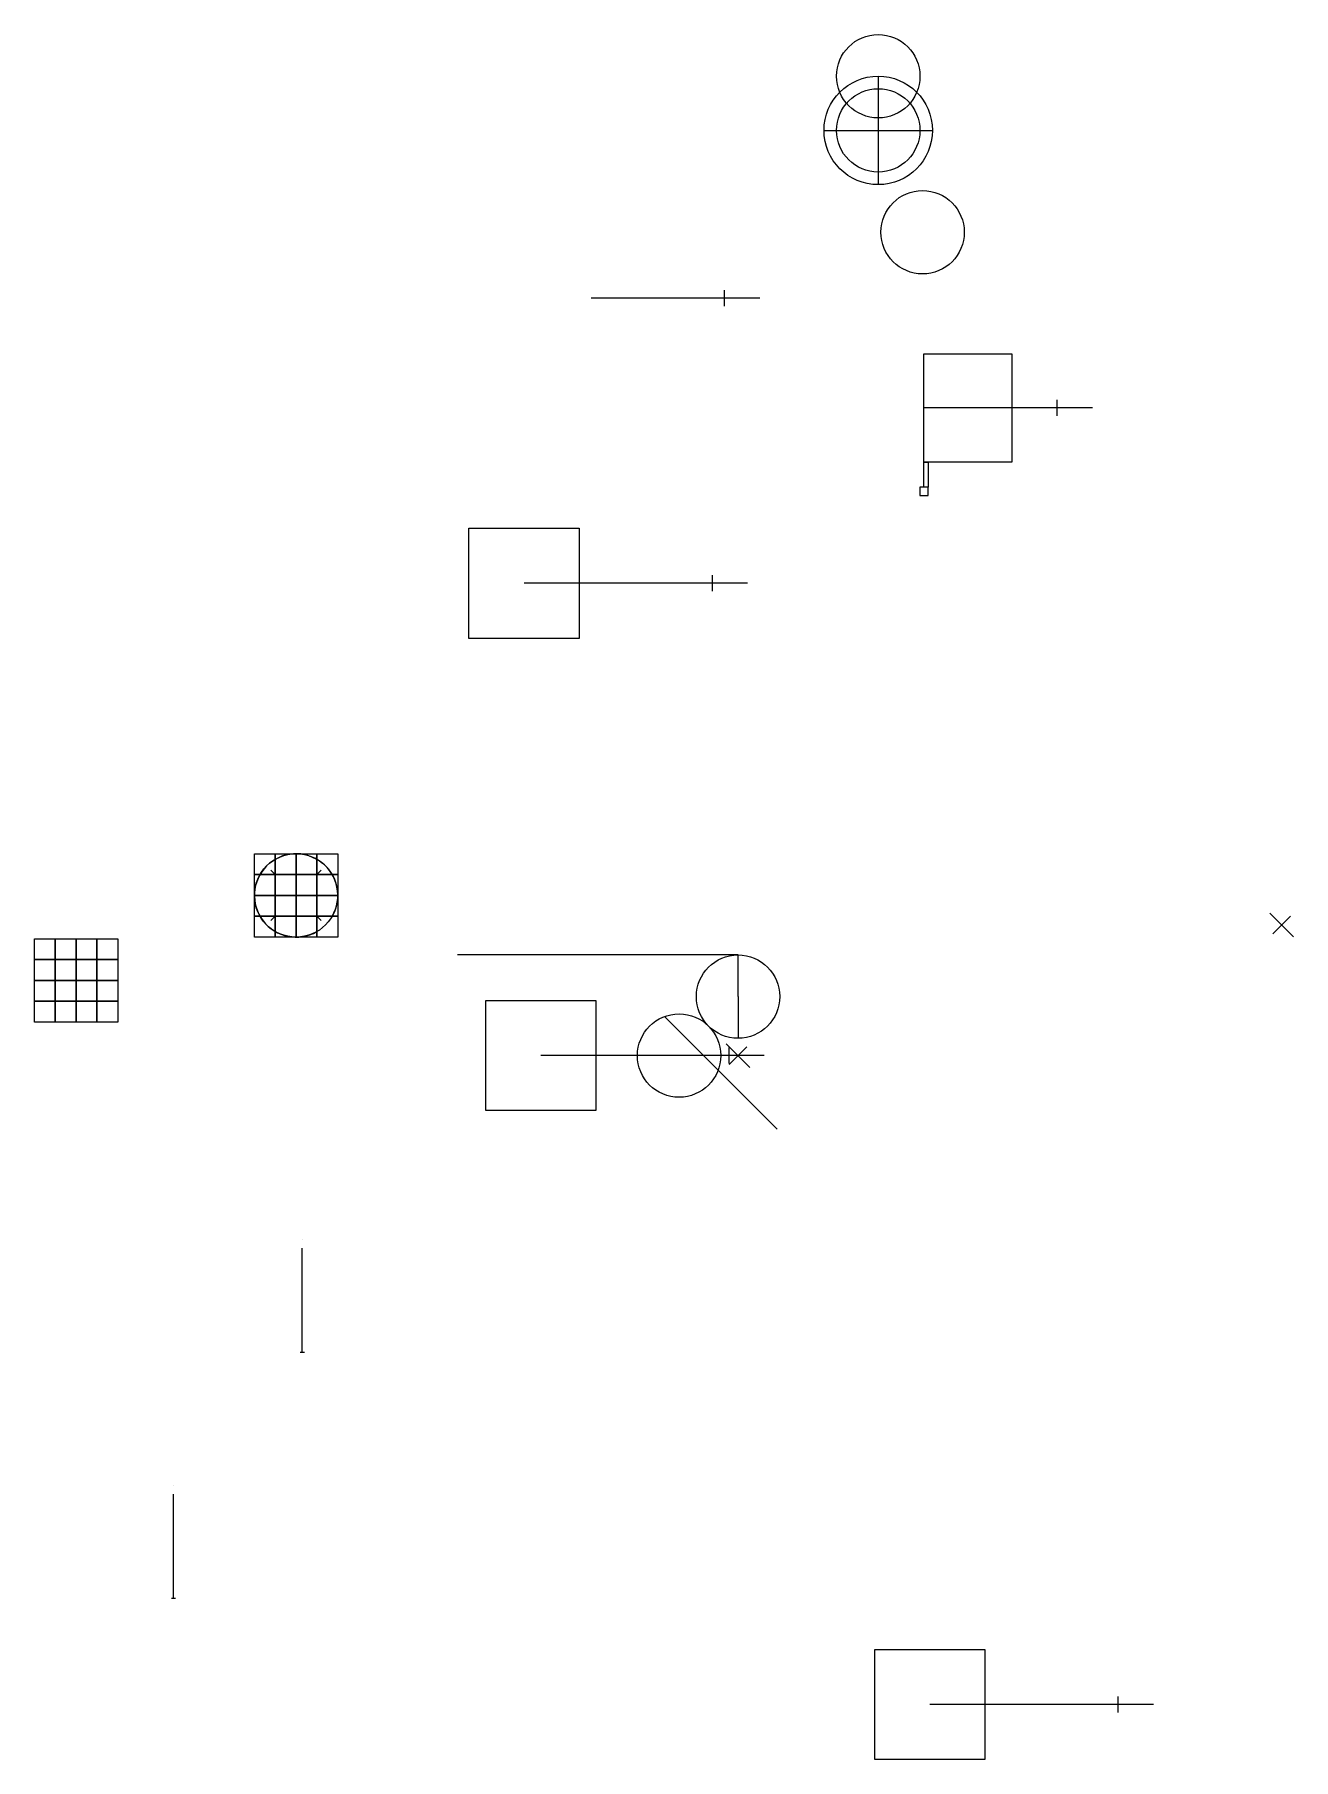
# Model space of a CAD drawing. Header units: millimetres. Extents: x -1023 to 682, y -1728 to 1667.
# Drawn here: x -829 to 682, y -1728 to 340 of the extents above; entities that cross this region are included whole.
import ezdxf

# ---------------------------------------------------------------- set-up
doc = ezdxf.new("R2010")
doc.units = ezdxf.units.MM
doc.header["$MEASUREMENT"] = 0

msp = doc.modelspace()

# ---------------------------------------------------------------- linework, layer by layer
for p, q in [((183.52424, 289.81337), (183.52424, 159.81337)), ((118.52424, 224.81337), (248.52424, 224.81337)), ((-110.69449, 23.55177, -37.36573), (-160.69449, 23.55177, -37.36573)), ((-160.69449, 23.55177, -37.36573), (-160.69449, 23.55177, -40.36573)), ((10.01621, 23.55177, -37.36573), (-110.69449, 23.55177, -37.36573)), ((-110.69449, 23.55177, -37.36573), (-110.69449, 23.55177, -40.36573)), ((-0.71397, 13.9354, -7.36573), (-0.71397, 33.16814, -7.36573)), ((41.51365, 23.55177, -37.36573), (-0.71397, 23.55177, -37.36573)), ((10.01621, 23.55177, 14.11765), (10.01621, 23.55177, -37.36573)), ((398.27306, -117.52729, -7.36573), (398.27306, -98.29455, -7.36573)), ((288.29254, -107.91092, -37.36573), (238.29254, -107.91092, -37.36573)), ((238.29254, -107.91092, -37.36573), (238.29254, -107.91092, -40.36573)), ((409.00324, -107.91092, -37.36573), (288.29254, -107.91092, -37.36573)), ((288.29254, -107.91092, -37.36573), (288.29254, -107.91092, -40.36573)), ((440.50068, -107.91092, -37.36573), (398.27306, -107.91092, -37.36573)), ((409.00324, -107.91092, 14.11765), (409.00324, -107.91092, -37.36573)), ((-15.43552, -327.80645, -7.36573), (-15.43552, -308.57371, -7.36573)), ((-125.41604, -318.19008, -37.36573), (-175.41604, -318.19008, -37.36573)), ((-175.41604, -318.19008, -37.36573), (-175.41604, -318.19008, -40.36573)), ((-4.70534, -318.19008, -37.36573), (-125.41604, -318.19008, -37.36573)), ((-125.41604, -318.19008, -37.36573), (-125.41604, -318.19008, -40.36573)), ((26.7921, -318.19008, -37.36573), (-15.43552, -318.19008, -37.36573)), ((-4.70534, -318.19008, 14.11765), (-4.70534, -318.19008, -37.36573)), ((-545.0188, -662.24549), (-539.84112, -667.42317)), ((-489.84112, -667.42317), (-484.66344, -662.24549)), ((-545.0188, -722.60085), (-539.84112, -717.42317)), ((-489.84112, -717.42317), (-484.66344, -722.60085)), ((653.4546, -713.70138), (681.73887, -741.98565)), ((656.99014, -738.45012), (678.20334, -717.23692)), ((15.34048, -763.7018, 13.01487), (-321.07819, -763.7018, 13.01487)), ((15.34048, -813.7018, 13.01487), (15.34048, -763.7018, 13.01487)), ((15.34048, -813.7018, 13.01487), (15.34048, -863.7018, 13.01487)), ((-73.04787, -837.64176, 18.01487), (62.1112, -972.80082, 18.01487)), ((-105.37022, -884.41247, -37.36573), (-155.37022, -884.41247, -37.36573)), ((-155.37022, -884.41247, -37.36573), (-155.37022, -884.41247, -40.36573)), ((15.34048, -884.41247, -37.36573), (-105.37022, -884.41247, -37.36573)), ((-105.37022, -884.41247, -37.36573), (-105.37022, -884.41247, -40.36573)), ((-105.3702, -884.41247, 13.01487), (-105.37022, -884.41247, -37.36573)), ((1.19834, -870.27034, 18.01487), (29.48261, -898.55461, 18.01487)), ((4.6103, -894.02884, -7.36573), (4.6103, -874.79611, -7.36573)), ((46.83792, -884.41247, -37.36573), (4.6103, -884.41247, -37.36573)), ((4.73388, -895.01908, 18.01487), (25.94708, -873.80587, 18.01487)), ((15.34048, -884.41247, 14.11765), (15.34048, -884.41247, -37.36573)), ((-507.43306, -1105.40863), (-507.43306, -1105.40863, 5)), ((-507.43306, -1240.40863), (-507.43306, -1115.40863)), ((-504.93306, -1240.40863), (-509.93306, -1240.40863)), ((-661.86339, -1400.32966), (-661.86339, -1400.32966, 5)), ((-661.86339, -1535.32966), (-661.86339, -1410.32966)), ((-659.36339, -1535.32966), (-664.36339, -1535.32966)), ((471.35491, -1672.01831, -7.36573), (471.35491, -1652.78557, -7.36573)), ((361.37439, -1662.40194, -37.36573), (311.37439, -1662.40194, -37.36573)), ((311.37439, -1662.40194, -37.36573), (311.37439, -1662.40194, -40.36573)), ((482.08509, -1662.40194, -37.36573), (361.37439, -1662.40194, -37.36573)), ((361.37439, -1662.40194, -37.36573), (361.37439, -1662.40194, -40.36573)), ((513.58253, -1662.40194, -37.36573), (471.35491, -1662.40194, -37.36573)), ((482.08509, -1662.40194, 14.11765), (482.08509, -1662.40194, -37.36573))]:
    msp.add_line(p, q)
at = {"extrusion": (0, -1, 0)}
for p, q in [((-175.41604, -318.19008, -37.36573), (-241.41604, -318.19008, -37.36573)), ((-155.37022, -884.41247, -37.36573), (-221.37022, -884.41247, -37.36573)), ((311.37439, -1662.40194, -37.36573), (245.37439, -1662.40194, -37.36573))]:
    msp.add_line(p, q, dxfattribs=at)
for points, elevation in [([(344.00324, -172.91092), (238.29254, -172.91092), (238.29254, -42.91092), (344.00324, -42.91092)], -40.36573), ([(238.29254, -172.91092), (243.29254, -172.91092), (243.29254, -202.91092), (238.29254, -202.91092)], -40.36573), ([(243.29254, -202.91092), (233.29254, -202.91092), (233.29254, -212.91092), (243.29254, -212.91092)], -40.36573), ([(-307.41604, -252.19008), (-175.41604, -252.19008), (-175.41604, -384.19008), (-307.41604, -384.19008)], -37.36573), ([(-287.37022, -818.41247), (-155.37022, -818.41247), (-155.37022, -950.41247), (-287.37022, -950.41247)], -37.36573), ([(179.37439, -1596.40194), (311.37439, -1596.40194), (311.37439, -1728.40194), (179.37439, -1728.40194)], -37.36573)]:
    msp.add_lwpolyline(points, close=True, dxfattribs=dict(elevation=elevation))
for points in [[(-564.84112, -642.42317), (-539.84112, -642.42317), (-539.84112, -667.42317), (-564.84112, -667.42317)], [(-539.84112, -642.42317), (-514.84112, -642.42317), (-514.84112, -667.42317), (-539.84112, -667.42317)], [(-514.84112, -642.42317), (-489.84112, -642.42317), (-489.84112, -667.42317), (-514.84112, -667.42317)], [(-489.84112, -642.42317), (-464.84112, -642.42317), (-464.84112, -667.42317), (-489.84112, -667.42317)], [(-564.84112, -667.42317), (-539.84112, -667.42317), (-539.84112, -692.42317), (-564.84112, -692.42317)], [(-539.84112, -667.42317), (-514.84112, -667.42317), (-514.84112, -692.42317), (-539.84112, -692.42317)], [(-514.84112, -667.42317), (-489.84112, -667.42317), (-489.84112, -692.42317), (-514.84112, -692.42317)], [(-489.84112, -667.42317), (-464.84112, -667.42317), (-464.84112, -692.42317), (-489.84112, -692.42317)], [(-564.84112, -692.42317), (-539.84112, -692.42317), (-539.84112, -717.42317), (-564.84112, -717.42317)], [(-539.84112, -692.42317), (-514.84112, -692.42317), (-514.84112, -717.42317), (-539.84112, -717.42317)], [(-514.84112, -692.42317), (-489.84112, -692.42317), (-489.84112, -717.42317), (-514.84112, -717.42317)], [(-489.84112, -692.42317), (-464.84112, -692.42317), (-464.84112, -717.42317), (-489.84112, -717.42317)], [(-564.84112, -717.42317), (-539.84112, -717.42317), (-539.84112, -742.42317), (-564.84112, -742.42317)], [(-539.84112, -717.42317), (-514.84112, -717.42317), (-514.84112, -742.42317), (-539.84112, -742.42317)], [(-514.84112, -717.42317), (-489.84112, -717.42317), (-489.84112, -742.42317), (-514.84112, -742.42317)], [(-489.84112, -717.42317), (-464.84112, -717.42317), (-464.84112, -742.42317), (-489.84112, -742.42317)], [(-828.68856, -744.30012), (-803.68856, -744.30012), (-803.68856, -769.30012), (-828.68856, -769.30012)], [(-803.68856, -744.30012), (-778.68856, -744.30012), (-778.68856, -769.30012), (-803.68856, -769.30012)], [(-778.68856, -744.30012), (-753.68856, -744.30012), (-753.68856, -769.30012), (-778.68856, -769.30012)], [(-753.68856, -744.30012), (-728.68856, -744.30012), (-728.68856, -769.30012), (-753.68856, -769.30012)], [(-828.68856, -769.30012), (-803.68856, -769.30012), (-803.68856, -794.30012), (-828.68856, -794.30012)], [(-803.68856, -769.30012), (-778.68856, -769.30012), (-778.68856, -794.30012), (-803.68856, -794.30012)], [(-778.68856, -769.30012), (-753.68856, -769.30012), (-753.68856, -794.30012), (-778.68856, -794.30012)], [(-753.68856, -769.30012), (-728.68856, -769.30012), (-728.68856, -794.30012), (-753.68856, -794.30012)], [(-828.68856, -794.30012), (-803.68856, -794.30012), (-803.68856, -819.30012), (-828.68856, -819.30012)], [(-803.68856, -794.30012), (-778.68856, -794.30012), (-778.68856, -819.30012), (-803.68856, -819.30012)], [(-778.68856, -794.30012), (-753.68856, -794.30012), (-753.68856, -819.30012), (-778.68856, -819.30012)], [(-753.68856, -794.30012), (-728.68856, -794.30012), (-728.68856, -819.30012), (-753.68856, -819.30012)], [(-828.68856, -819.30012), (-803.68856, -819.30012), (-803.68856, -844.30012), (-828.68856, -844.30012)], [(-803.68856, -819.30012), (-778.68856, -819.30012), (-778.68856, -844.30012), (-803.68856, -844.30012)], [(-778.68856, -819.30012), (-753.68856, -819.30012), (-753.68856, -844.30012), (-778.68856, -844.30012)], [(-753.68856, -819.30012), (-728.68856, -819.30012), (-728.68856, -844.30012), (-753.68856, -844.30012)]]:
    msp.add_lwpolyline(points, close=True)
for centre, radius in [((183.52424, 289.81337), 50), ((183.52424, 224.81337), 65), ((183.52424, 224.81337), 50), ((236.72615, 102.72927), 50), ((-514.84112, -692.42317), 50), ((15.34048, -813.7018, 13.01487), 50), ((-55.3702, -884.41247, 13.01487), 50)]:
    msp.add_circle(centre, radius)
msp.add_arc((-514.84112, -692.42317), 50, 330, 300)

doc.saveas('drawing.dxf')
